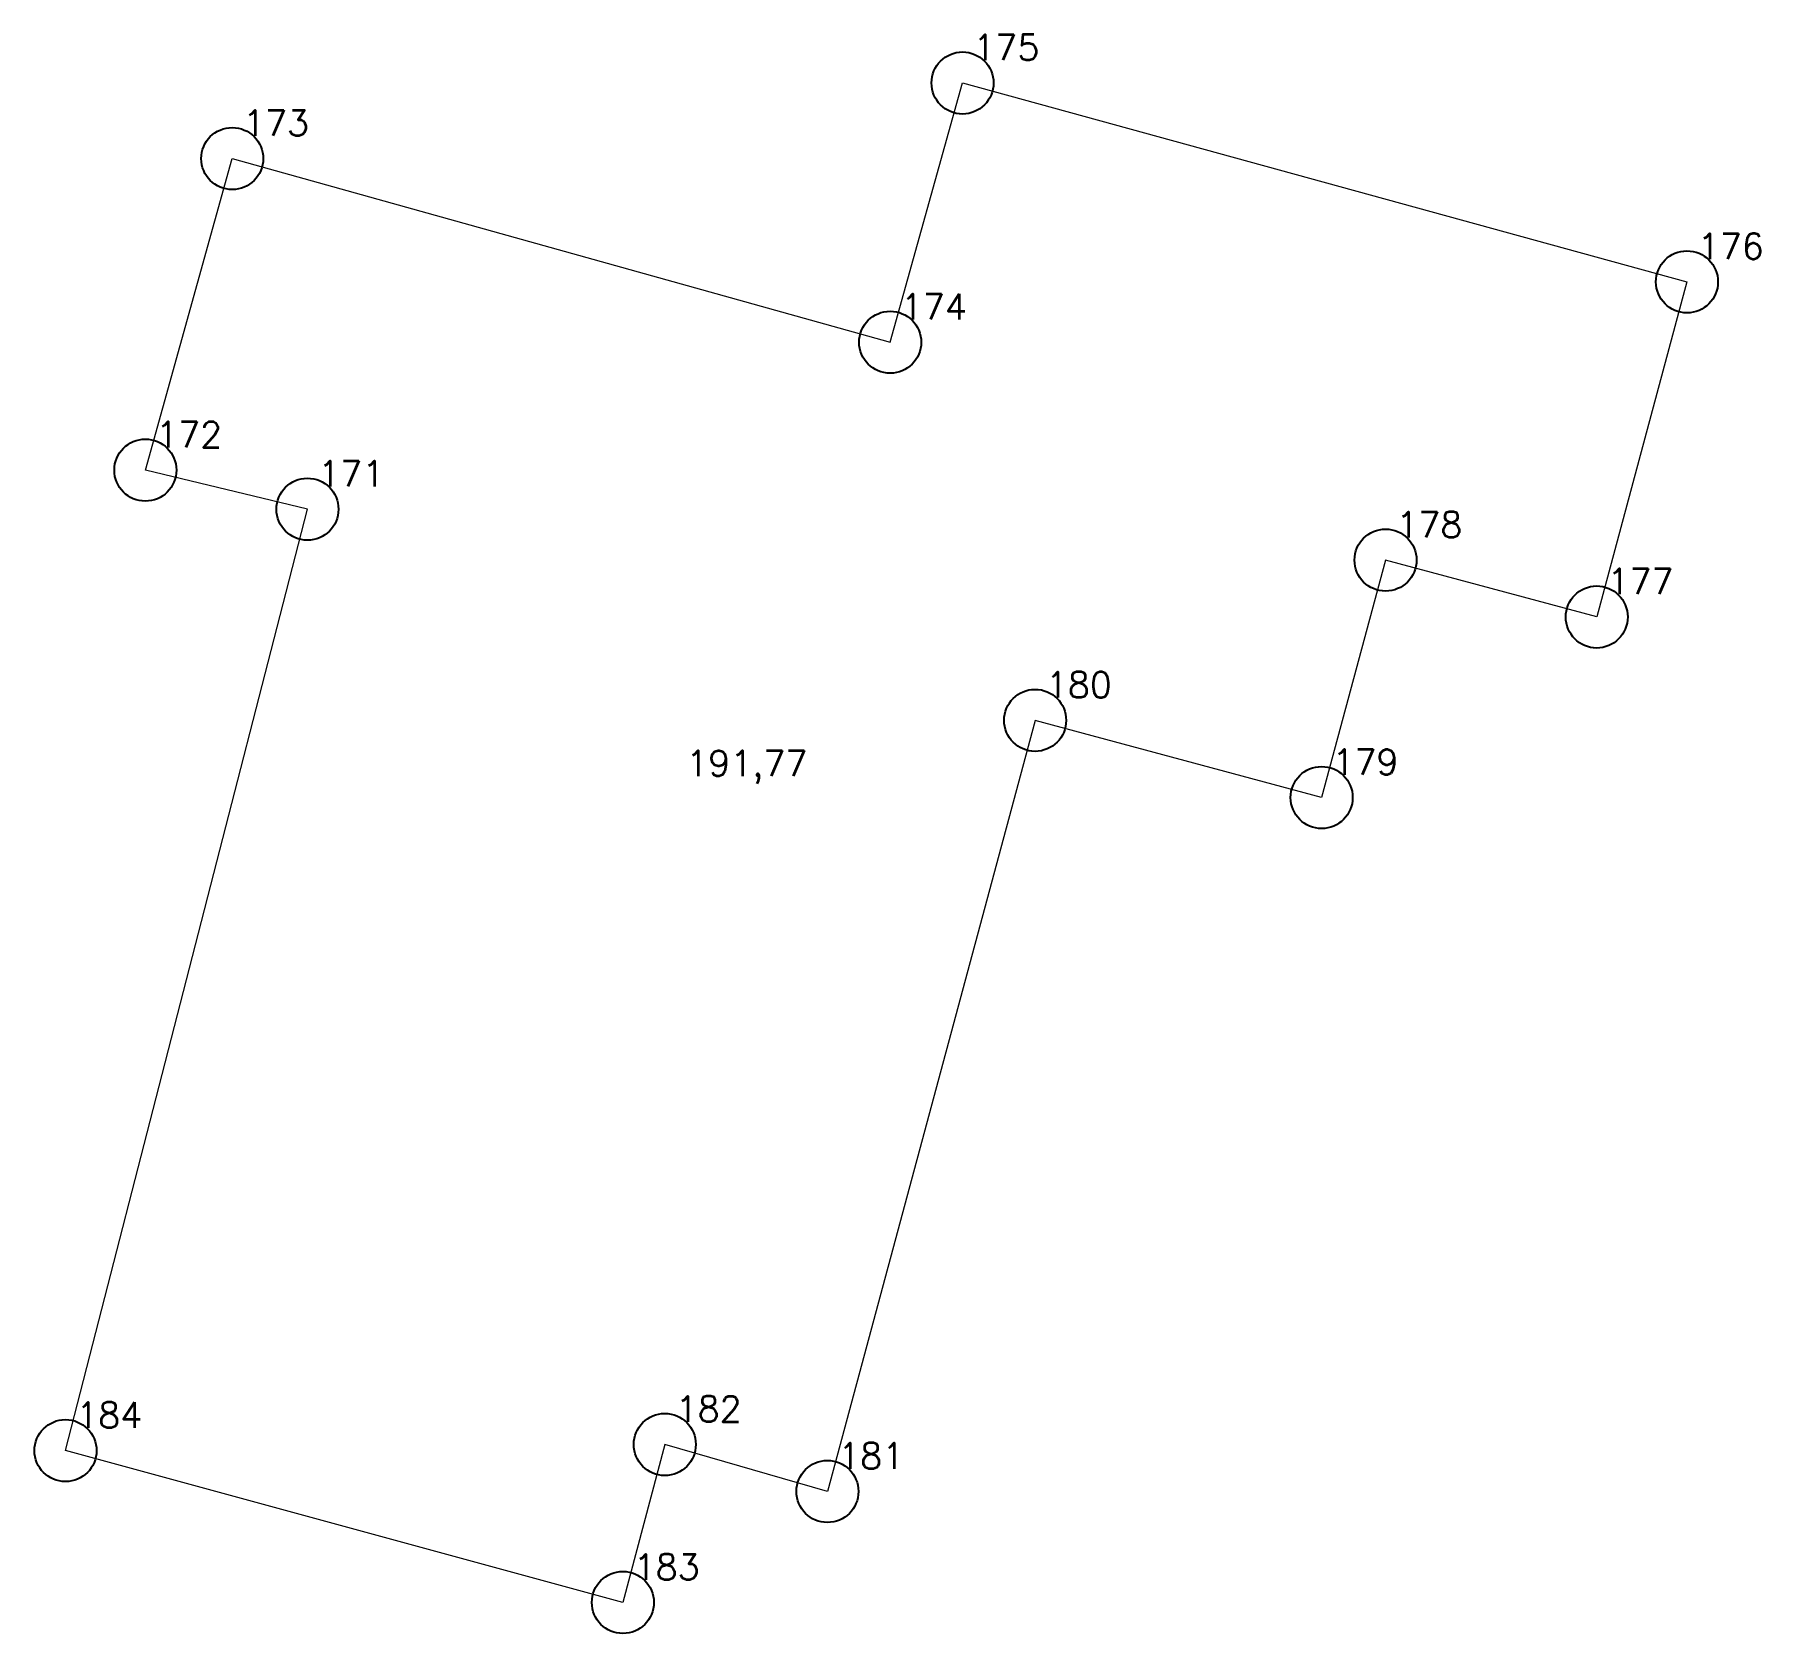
# Model space of a CAD drawing. Extents: x 1390459 to 1399894, y 355072 to 361029.
# Drawn here: x 1397058.81 to 1397079.68, y 359798.66 to 359817.99 of the extents above; entities that cross this region are included whole.
import ezdxf

# ---------------------------------------------------------------- set-up
doc = ezdxf.new("R2010")
doc.units = 0
doc.header["$PDMODE"] = 33
doc.header["$PDSIZE"] = 0.75
doc.layers.add('8 - ценная историческая застройка конец ХIX - начало ХХ века', color=7, linetype='Continuous')
doc.styles.get("Standard").update_dxf_attribs({"font": 'simplex.shx'})

msp = doc.modelspace()

# ---------------------------------------------------------------- texts
at = {"layer": '8 - ценная историческая застройка конец ХIX - начало ХХ века', "color": 7}
for s, p in [('175', (1397070.16, 359817.68)), ('173', (1397061.327, 359816.766)), ('176', (1397078.923, 359815.275)), ('174', (1397069.285, 359814.544)), ('172', (1397060.276, 359812.999)), ('171', (1397062.237, 359812.526)), ('178', (1397075.277, 359811.91)), ('177', (1397077.831, 359811.222)), ('180', (1397071.038, 359809.973)), ('191,77', (1397066.688, 359809.024)), ('179', (1397074.504, 359809.039)), ('184', (1397059.31, 359801.143)), ('182', (1397066.56, 359801.217)), ('181', (1397068.526, 359800.649)), ('183', (1397066.052, 359799.306))]:
    msp.add_text(s, height=0.3111, dxfattribs=at).set_placement(p)

# ---------------------------------------------------------------- linework, layer by layer
at = {"layer": '8 - ценная историческая застройка конец ХIX - начало ХХ века', "color": 7, "lineweight": 20}
msp.add_lwpolyline([(1397062.108, 359812.251), (1397060.147, 359812.724), (1397061.198, 359816.491), (1397069.156, 359814.27), (1397070.031, 359817.405), (1397078.794, 359815), (1397077.702, 359810.948), (1397075.148, 359811.636), (1397074.375, 359808.765), (1397070.909, 359809.698), (1397068.397, 359800.374), (1397066.43, 359800.942), (1397065.923, 359799.032), (1397059.181, 359800.868), (1397062.108, 359812.251)], close=True, dxfattribs=at)
at = {"layer": '8 - ценная историческая застройка конец ХIX - начало ХХ века'}
for p in [(1397070.031, 359817.405), (1397061.198, 359816.491), (1397078.794, 359815), (1397069.156, 359814.27), (1397060.147, 359812.724), (1397062.108, 359812.251), (1397075.148, 359811.636), (1397077.702, 359810.948), (1397070.909, 359809.698), (1397074.375, 359808.765), (1397066.43, 359800.942), (1397059.181, 359800.868), (1397068.397, 359800.374), (1397065.923, 359799.032)]:
    msp.add_point(p, dxfattribs=at)

msp.set_redraw_order([(e.dxf.handle, doc.entitydb.next_handle()) for e in msp.query("TEXT MTEXT ATTDEF DIMENSION ARC_DIMENSION")])  # texts and dimensions are drawn at this point

doc.saveas('drawing.dxf')
